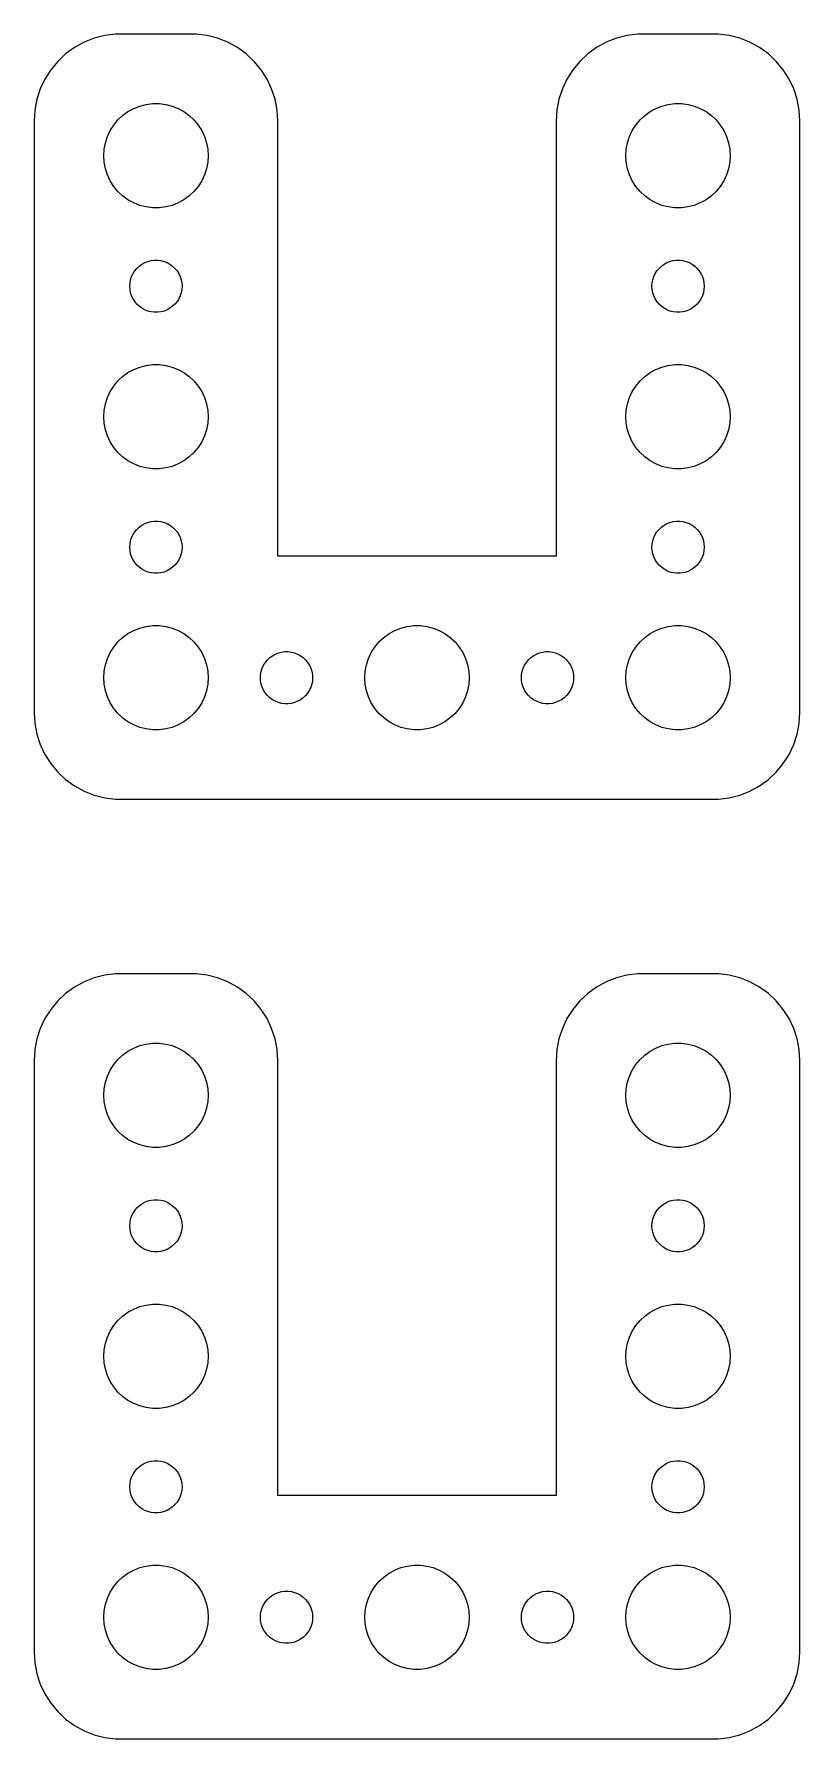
# Model space of a CAD drawing. Header units: metres. Extents: x -22 to 22, y 47 to 145.
import ezdxf

# ---------------------------------------------------------------- set-up
doc = ezdxf.new("R2010")
doc.units = ezdxf.units.M

msp = doc.modelspace()

# ---------------------------------------------------------------- linework, layer by layer
for p, q in [((-19.6791, 144.222), (-20.1871, 143.853)), ((-19.1289, 144.524), (-19.6791, 144.222)), ((-18.5451, 144.755), (-19.1289, 144.524)), ((-17.9369, 144.911), (-18.5451, 144.755)), ((-17.3139, 144.99), (-17.9369, 144.911)), ((-12.686, 144.99), (-17.3139, 144.99)), ((-12.0631, 144.911), (-12.686, 144.99)), ((-11.4549, 144.755), (-12.0631, 144.911)), ((-10.8711, 144.524), (-11.4549, 144.755)), ((-10.3209, 144.222), (-10.8711, 144.524)), ((-9.81287, 143.853), (-10.3209, 144.222)), ((10.3209, 144.222), (9.81287, 143.853)), ((10.8711, 144.524), (10.3209, 144.222)), ((11.4549, 144.755), (10.8711, 144.524)), ((12.0631, 144.911), (11.4549, 144.755)), ((12.686, 144.99), (12.0631, 144.911)), ((17.3139, 144.99), (12.686, 144.99)), ((17.9369, 144.911), (17.3139, 144.99)), ((18.5451, 144.755), (17.9369, 144.911)), ((19.1289, 144.524), (18.5451, 144.755)), ((19.6791, 144.222), (19.1289, 144.524)), ((20.1871, 143.853), (19.6791, 144.222)), ((-20.6448, 143.423), (-21.0451, 142.939)), ((-20.1871, 143.853), (-20.6448, 143.423)), ((-9.35515, 143.423), (-9.81287, 143.853)), ((-8.95491, 142.939), (-9.35515, 143.423)), ((9.35515, 143.423), (8.95491, 142.939)), ((9.81287, 143.853), (9.35515, 143.423)), ((20.6448, 143.423), (20.1871, 143.853)), ((21.0451, 142.939), (20.6448, 143.423)), ((-21.3815, 142.409), (-21.6489, 141.841)), ((-21.0451, 142.939), (-21.3815, 142.409)), ((-8.61845, 142.409), (-8.95491, 142.939)), ((-8.3511, 141.841), (-8.61845, 142.409)), ((8.61845, 142.409), (8.3511, 141.841)), ((8.95491, 142.939), (8.61845, 142.409)), ((21.3815, 142.409), (21.0451, 142.939)), ((21.6489, 141.841), (21.3815, 142.409)), ((-21.8429, 141.243), (-21.9606, 140.627)), ((-21.6489, 141.841), (-21.8429, 141.243)), ((-8.15707, 141.243), (-8.3511, 141.841)), ((-8.03941, 140.627), (-8.15707, 141.243)), ((8.15707, 141.243), (8.03941, 140.627)), ((8.3511, 141.841), (8.15707, 141.243)), ((21.8429, 141.243), (21.6489, 141.841)), ((21.9606, 140.627), (21.8429, 141.243)), ((-21.9606, 140.627), (-22, 140)), ((-17.1869, 140.054), (-16.9123, 140.312)), ((-16.9123, 140.312), (-16.6075, 140.533)), ((-16.6075, 140.533), (-16.2773, 140.714)), ((-16.2773, 140.714), (-15.927, 140.853)), ((-15.927, 140.853), (-15.5621, 140.947)), ((-15.5621, 140.947), (-15.1884, 140.994)), ((-15.1884, 140.994), (-14.8116, 140.994)), ((-14.8116, 140.994), (-14.4379, 140.947)), ((-14.4379, 140.947), (-14.0729, 140.853)), ((-14.0729, 140.853), (-13.7227, 140.714)), ((-13.7227, 140.714), (-13.3925, 140.533)), ((-13.3925, 140.533), (-13.0877, 140.312)), ((-13.0877, 140.312), (-12.8131, 140.054)), ((-8, 140), (-8.03941, 140.627)), ((8.03941, 140.627), (8, 140)), ((12.8131, 140.054), (13.0877, 140.312)), ((13.0877, 140.312), (13.3925, 140.533)), ((13.3925, 140.533), (13.7227, 140.714)), ((13.7227, 140.714), (14.0729, 140.853)), ((14.0729, 140.853), (14.4379, 140.947)), ((14.4379, 140.947), (14.8116, 140.994)), ((14.8116, 140.994), (15.1884, 140.994)), ((15.1884, 140.994), (15.5621, 140.947)), ((15.5621, 140.947), (15.927, 140.853)), ((15.927, 140.853), (16.2773, 140.714)), ((16.2773, 140.714), (16.6075, 140.533)), ((16.6075, 140.533), (16.9123, 140.312)), ((16.9123, 140.312), (17.1869, 140.054)), ((22, 140), (21.9606, 140.627)), ((-22, 140), (-22, 106)), ((-17.7893, 139.104), (-17.6289, 139.445)), ((-17.6289, 139.445), (-17.427, 139.763)), ((-17.427, 139.763), (-17.1869, 140.054)), ((-12.8131, 140.054), (-12.5729, 139.763)), ((-12.5729, 139.763), (-12.3711, 139.445)), ((-12.3711, 139.445), (-12.2107, 139.104)), ((-8, 114.99), (-8, 140)), ((8, 140), (8, 114.99)), ((12.2107, 139.104), (12.3711, 139.445)), ((12.3711, 139.445), (12.5729, 139.763)), ((12.5729, 139.763), (12.8131, 140.054)), ((17.1869, 140.054), (17.427, 139.763)), ((17.427, 139.763), (17.6289, 139.445)), ((17.6289, 139.445), (17.7893, 139.104)), ((22, 106), (22, 140)), ((-18, 138), (-17.9763, 138.376)), ((-17.9763, 138.376), (-17.9057, 138.746)), ((-17.9057, 138.746), (-17.7893, 139.104)), ((-12.2107, 139.104), (-12.0942, 138.746)), ((-12.0942, 138.746), (-12.0237, 138.376)), ((-12.0237, 138.376), (-12, 138)), ((12, 138), (12.0237, 138.376)), ((12.0237, 138.376), (12.0942, 138.746)), ((12.0942, 138.746), (12.2107, 139.104)), ((17.7893, 139.104), (17.9057, 138.746)), ((17.9057, 138.746), (17.9763, 138.376)), ((17.9763, 138.376), (18, 138)), ((-17.9763, 137.624), (-18, 138)), ((-17.9057, 137.254), (-17.9763, 137.624)), ((-17.7893, 136.896), (-17.9057, 137.254)), ((-12.0942, 137.254), (-12.2107, 136.896)), ((-12.0237, 137.624), (-12.0942, 137.254)), ((-12, 138), (-12.0237, 137.624)), ((12.0237, 137.624), (12, 138)), ((12.0942, 137.254), (12.0237, 137.624)), ((12.2107, 136.896), (12.0942, 137.254)), ((17.9057, 137.254), (17.7893, 136.896)), ((17.9763, 137.624), (17.9057, 137.254)), ((18, 138), (17.9763, 137.624)), ((-17.6289, 136.555), (-17.7893, 136.896)), ((-17.427, 136.237), (-17.6289, 136.555)), ((-17.1869, 135.946), (-17.427, 136.237)), ((-12.5729, 136.237), (-12.8131, 135.946)), ((-12.3711, 136.555), (-12.5729, 136.237)), ((-12.2107, 136.896), (-12.3711, 136.555)), ((12.3711, 136.555), (12.2107, 136.896)), ((12.5729, 136.237), (12.3711, 136.555)), ((12.8131, 135.946), (12.5729, 136.237)), ((17.427, 136.237), (17.1869, 135.946)), ((17.6289, 136.555), (17.427, 136.237)), ((17.7893, 136.896), (17.6289, 136.555)), ((-16.9123, 135.688), (-17.1869, 135.946)), ((-16.6075, 135.467), (-16.9123, 135.688)), ((-16.2773, 135.286), (-16.6075, 135.467)), ((-15.927, 135.147), (-16.2773, 135.286)), ((-13.7227, 135.286), (-14.0729, 135.147)), ((-13.3925, 135.467), (-13.7227, 135.286)), ((-13.0877, 135.688), (-13.3925, 135.467)), ((-12.8131, 135.946), (-13.0877, 135.688)), ((13.0877, 135.688), (12.8131, 135.946)), ((13.3925, 135.467), (13.0877, 135.688)), ((13.7227, 135.286), (13.3925, 135.467)), ((14.0729, 135.147), (13.7227, 135.286)), ((16.2773, 135.286), (15.927, 135.147)), ((16.6075, 135.467), (16.2773, 135.286)), ((16.9123, 135.688), (16.6075, 135.467)), ((17.1869, 135.946), (16.9123, 135.688)), ((-15.5621, 135.053), (-15.927, 135.147)), ((-15.1884, 135.006), (-15.5621, 135.053)), ((-14.8116, 135.006), (-15.1884, 135.006)), ((-14.4379, 135.053), (-14.8116, 135.006)), ((-14.0729, 135.147), (-14.4379, 135.053)), ((14.4379, 135.053), (14.0729, 135.147)), ((14.8116, 135.006), (14.4379, 135.053)), ((15.1884, 135.006), (14.8116, 135.006)), ((15.5621, 135.053), (15.1884, 135.006)), ((15.927, 135.147), (15.5621, 135.053)), ((-16.3145, 131.223), (-16.2135, 131.382)), ((-16.2135, 131.382), (-16.0934, 131.527)), ((-16.0934, 131.527), (-15.9561, 131.656)), ((-15.9561, 131.656), (-15.8037, 131.766)), ((-15.8037, 131.766), (-15.6387, 131.857)), ((-15.6387, 131.857), (-15.4635, 131.927)), ((-15.4635, 131.927), (-15.2811, 131.973)), ((-15.2811, 131.973), (-15.0942, 131.997)), ((-15.0942, 131.997), (-14.9058, 131.997)), ((-14.9058, 131.997), (-14.7189, 131.973)), ((-14.7189, 131.973), (-14.5365, 131.927)), ((-14.5365, 131.927), (-14.3613, 131.857)), ((-14.3613, 131.857), (-14.1963, 131.766)), ((-14.1963, 131.766), (-14.0439, 131.656)), ((-14.0439, 131.656), (-13.9065, 131.527)), ((-13.9065, 131.527), (-13.7865, 131.382)), ((-13.7865, 131.382), (-13.6855, 131.223)), ((13.6855, 131.223), (13.7865, 131.382)), ((13.7865, 131.382), (13.9065, 131.527)), ((13.9065, 131.527), (14.0439, 131.656)), ((14.0439, 131.656), (14.1963, 131.766)), ((14.1963, 131.766), (14.3613, 131.857)), ((14.3613, 131.857), (14.5365, 131.927)), ((14.5365, 131.927), (14.7189, 131.973)), ((14.7189, 131.973), (14.9058, 131.997)), ((14.9058, 131.997), (15.0942, 131.997)), ((15.0942, 131.997), (15.2811, 131.973)), ((15.2811, 131.973), (15.4635, 131.927)), ((15.4635, 131.927), (15.6387, 131.857)), ((15.6387, 131.857), (15.8037, 131.766)), ((15.8037, 131.766), (15.9561, 131.656)), ((15.9561, 131.656), (16.0934, 131.527)), ((16.0934, 131.527), (16.2135, 131.382)), ((16.2135, 131.382), (16.3145, 131.223)), ((-16.5, 130.5), (-16.4882, 130.688)), ((-16.4882, 130.312), (-16.5, 130.5)), ((-16.4882, 130.688), (-16.4529, 130.873)), ((-16.4529, 130.873), (-16.3947, 131.052)), ((-16.3947, 131.052), (-16.3145, 131.223)), ((-13.6855, 131.223), (-13.6053, 131.052)), ((-13.6053, 131.052), (-13.5471, 130.873)), ((-13.5471, 130.873), (-13.5118, 130.688)), ((-13.5118, 130.688), (-13.5, 130.5)), ((-13.5, 130.5), (-13.5118, 130.312)), ((13.5, 130.5), (13.5118, 130.688)), ((13.5118, 130.312), (13.5, 130.5)), ((13.5118, 130.688), (13.5471, 130.873)), ((13.5471, 130.873), (13.6053, 131.052)), ((13.6053, 131.052), (13.6855, 131.223)), ((16.3145, 131.223), (16.3947, 131.052)), ((16.3947, 131.052), (16.4529, 130.873)), ((16.4529, 130.873), (16.4882, 130.688)), ((16.4882, 130.688), (16.5, 130.5)), ((16.5, 130.5), (16.4882, 130.312)), ((-16.4529, 130.127), (-16.4882, 130.312)), ((-16.3947, 129.948), (-16.4529, 130.127)), ((-16.3145, 129.777), (-16.3947, 129.948)), ((-16.2135, 129.618), (-16.3145, 129.777)), ((-16.0934, 129.473), (-16.2135, 129.618)), ((-15.9561, 129.344), (-16.0934, 129.473)), ((-15.8037, 129.234), (-15.9561, 129.344)), ((-14.0439, 129.344), (-14.1963, 129.234)), ((-13.9065, 129.473), (-14.0439, 129.344)), ((-13.7865, 129.618), (-13.9065, 129.473)), ((-13.6855, 129.777), (-13.7865, 129.618)), ((-13.6053, 129.948), (-13.6855, 129.777)), ((-13.5471, 130.127), (-13.6053, 129.948)), ((-13.5118, 130.312), (-13.5471, 130.127)), ((13.5471, 130.127), (13.5118, 130.312)), ((13.6053, 129.948), (13.5471, 130.127)), ((13.6855, 129.777), (13.6053, 129.948)), ((13.7865, 129.618), (13.6855, 129.777)), ((13.9065, 129.473), (13.7865, 129.618)), ((14.0439, 129.344), (13.9065, 129.473)), ((14.1963, 129.234), (14.0439, 129.344)), ((15.9561, 129.344), (15.8037, 129.234)), ((16.0934, 129.473), (15.9561, 129.344)), ((16.2135, 129.618), (16.0934, 129.473)), ((16.3145, 129.777), (16.2135, 129.618)), ((16.3947, 129.948), (16.3145, 129.777)), ((16.4529, 130.127), (16.3947, 129.948)), ((16.4882, 130.312), (16.4529, 130.127)), ((-15.6387, 129.143), (-15.8037, 129.234)), ((-15.4635, 129.073), (-15.6387, 129.143)), ((-15.2811, 129.027), (-15.4635, 129.073)), ((-15.0942, 129.003), (-15.2811, 129.027)), ((-14.9058, 129.003), (-15.0942, 129.003)), ((-14.7189, 129.027), (-14.9058, 129.003)), ((-14.5365, 129.073), (-14.7189, 129.027)), ((-14.3613, 129.143), (-14.5365, 129.073)), ((-14.1963, 129.234), (-14.3613, 129.143)), ((14.3613, 129.143), (14.1963, 129.234)), ((14.5365, 129.073), (14.3613, 129.143)), ((14.7189, 129.027), (14.5365, 129.073)), ((14.9058, 129.003), (14.7189, 129.027)), ((15.0942, 129.003), (14.9058, 129.003)), ((15.2811, 129.027), (15.0942, 129.003)), ((15.4635, 129.073), (15.2811, 129.027)), ((15.6387, 129.143), (15.4635, 129.073)), ((15.8037, 129.234), (15.6387, 129.143)), ((-16.9123, 125.312), (-16.6075, 125.533)), ((-16.6075, 125.533), (-16.2773, 125.714)), ((-16.2773, 125.714), (-15.927, 125.853)), ((-15.927, 125.853), (-15.5621, 125.947)), ((-15.5621, 125.947), (-15.1884, 125.994)), ((-15.1884, 125.994), (-14.8116, 125.994)), ((-14.8116, 125.994), (-14.4379, 125.947)), ((-14.4379, 125.947), (-14.0729, 125.853)), ((-14.0729, 125.853), (-13.7227, 125.714)), ((-13.7227, 125.714), (-13.3925, 125.533)), ((-13.3925, 125.533), (-13.0877, 125.312)), ((13.0877, 125.312), (13.3925, 125.533)), ((13.3925, 125.533), (13.7227, 125.714)), ((13.7227, 125.714), (14.0729, 125.853)), ((14.0729, 125.853), (14.4379, 125.947)), ((14.4379, 125.947), (14.8116, 125.994)), ((14.8116, 125.994), (15.1884, 125.994)), ((15.1884, 125.994), (15.5621, 125.947)), ((15.5621, 125.947), (15.927, 125.853)), ((15.927, 125.853), (16.2773, 125.714)), ((16.2773, 125.714), (16.6075, 125.533)), ((16.6075, 125.533), (16.9123, 125.312)), ((-17.7893, 124.104), (-17.6289, 124.445)), ((-17.6289, 124.445), (-17.427, 124.763)), ((-17.427, 124.763), (-17.1869, 125.054)), ((-17.1869, 125.054), (-16.9123, 125.312)), ((-13.0877, 125.312), (-12.8131, 125.054)), ((-12.8131, 125.054), (-12.5729, 124.763)), ((-12.5729, 124.763), (-12.3711, 124.445)), ((-12.3711, 124.445), (-12.2107, 124.104)), ((12.2107, 124.104), (12.3711, 124.445)), ((12.3711, 124.445), (12.5729, 124.763)), ((12.5729, 124.763), (12.8131, 125.054)), ((12.8131, 125.054), (13.0877, 125.312)), ((16.9123, 125.312), (17.1869, 125.054)), ((17.1869, 125.054), (17.427, 124.763)), ((17.427, 124.763), (17.6289, 124.445)), ((17.6289, 124.445), (17.7893, 124.104)), ((-17.9763, 123.376), (-17.9057, 123.746)), ((-17.9057, 123.746), (-17.7893, 124.104)), ((-12.2107, 124.104), (-12.0942, 123.746)), ((-12.0942, 123.746), (-12.0237, 123.376)), ((12.0237, 123.376), (12.0942, 123.746)), ((12.0942, 123.746), (12.2107, 124.104)), ((17.7893, 124.104), (17.9057, 123.746)), ((17.9057, 123.746), (17.9763, 123.376)), ((-18, 123), (-17.9763, 123.376)), ((-17.9763, 122.624), (-18, 123)), ((-17.9057, 122.254), (-17.9763, 122.624)), ((-12.0237, 122.624), (-12.0942, 122.254)), ((-12.0237, 123.376), (-12, 123)), ((-12, 123), (-12.0237, 122.624)), ((12, 123), (12.0237, 123.376)), ((12.0237, 122.624), (12, 123)), ((12.0942, 122.254), (12.0237, 122.624)), ((17.9763, 122.624), (17.9057, 122.254)), ((17.9763, 123.376), (18, 123)), ((18, 123), (17.9763, 122.624)), ((-17.7893, 121.896), (-17.9057, 122.254)), ((-17.6289, 121.555), (-17.7893, 121.896)), ((-17.427, 121.237), (-17.6289, 121.555)), ((-12.3711, 121.555), (-12.5729, 121.237)), ((-12.2107, 121.896), (-12.3711, 121.555)), ((-12.0942, 122.254), (-12.2107, 121.896)), ((12.2107, 121.896), (12.0942, 122.254)), ((12.3711, 121.555), (12.2107, 121.896)), ((12.5729, 121.237), (12.3711, 121.555)), ((17.6289, 121.555), (17.427, 121.237)), ((17.7893, 121.896), (17.6289, 121.555)), ((17.9057, 122.254), (17.7893, 121.896)), ((-17.1869, 120.946), (-17.427, 121.237)), ((-16.9123, 120.688), (-17.1869, 120.946)), ((-16.6075, 120.467), (-16.9123, 120.688)), ((-13.0877, 120.688), (-13.3925, 120.467)), ((-12.8131, 120.946), (-13.0877, 120.688)), ((-12.5729, 121.237), (-12.8131, 120.946)), ((12.8131, 120.946), (12.5729, 121.237)), ((13.0877, 120.688), (12.8131, 120.946)), ((13.3925, 120.467), (13.0877, 120.688)), ((16.9123, 120.688), (16.6075, 120.467)), ((17.1869, 120.946), (16.9123, 120.688)), ((17.427, 121.237), (17.1869, 120.946)), ((-16.2773, 120.286), (-16.6075, 120.467)), ((-15.927, 120.147), (-16.2773, 120.286)), ((-15.5621, 120.053), (-15.927, 120.147)), ((-15.1884, 120.006), (-15.5621, 120.053)), ((-14.8116, 120.006), (-15.1884, 120.006)), ((-14.4379, 120.053), (-14.8116, 120.006)), ((-14.0729, 120.147), (-14.4379, 120.053)), ((-13.7227, 120.286), (-14.0729, 120.147)), ((-13.3925, 120.467), (-13.7227, 120.286)), ((13.7227, 120.286), (13.3925, 120.467)), ((14.0729, 120.147), (13.7227, 120.286)), ((14.4379, 120.053), (14.0729, 120.147)), ((14.8116, 120.006), (14.4379, 120.053)), ((15.1884, 120.006), (14.8116, 120.006)), ((15.5621, 120.053), (15.1884, 120.006)), ((15.927, 120.147), (15.5621, 120.053)), ((16.2773, 120.286), (15.927, 120.147)), ((16.6075, 120.467), (16.2773, 120.286)), ((-16.0934, 116.527), (-15.9561, 116.656)), ((-15.9561, 116.656), (-15.8037, 116.766)), ((-15.8037, 116.766), (-15.6387, 116.857)), ((-15.6387, 116.857), (-15.4635, 116.927)), ((-15.4635, 116.927), (-15.2811, 116.973)), ((-15.2811, 116.973), (-15.0942, 116.997)), ((-15.0942, 116.997), (-14.9058, 116.997)), ((-14.9058, 116.997), (-14.7189, 116.973)), ((-14.7189, 116.973), (-14.5365, 116.927)), ((-14.5365, 116.927), (-14.3613, 116.857)), ((-14.3613, 116.857), (-14.1963, 116.766)), ((-14.1963, 116.766), (-14.0439, 116.656)), ((-14.0439, 116.656), (-13.9065, 116.527)), ((13.9065, 116.527), (14.0439, 116.656)), ((14.0439, 116.656), (14.1963, 116.766)), ((14.1963, 116.766), (14.3613, 116.857)), ((14.3613, 116.857), (14.5365, 116.927)), ((14.5365, 116.927), (14.7189, 116.973)), ((14.7189, 116.973), (14.9058, 116.997)), ((14.9058, 116.997), (15.0942, 116.997)), ((15.0942, 116.997), (15.2811, 116.973)), ((15.2811, 116.973), (15.4635, 116.927)), ((15.4635, 116.927), (15.6387, 116.857)), ((15.6387, 116.857), (15.8037, 116.766)), ((15.8037, 116.766), (15.9561, 116.656)), ((15.9561, 116.656), (16.0934, 116.527)), ((-16.5, 115.5), (-16.4882, 115.688)), ((-16.4882, 115.688), (-16.4529, 115.873)), ((-16.4529, 115.873), (-16.3947, 116.052)), ((-16.3947, 116.052), (-16.3145, 116.223)), ((-16.3145, 116.223), (-16.2135, 116.382)), ((-16.2135, 116.382), (-16.0934, 116.527)), ((-13.9065, 116.527), (-13.7865, 116.382)), ((-13.7865, 116.382), (-13.6855, 116.223)), ((-13.6855, 116.223), (-13.6053, 116.052)), ((-13.6053, 116.052), (-13.5471, 115.873)), ((-13.5471, 115.873), (-13.5118, 115.688)), ((-13.5118, 115.688), (-13.5, 115.5)), ((13.5, 115.5), (13.5118, 115.688)), ((13.5118, 115.688), (13.5471, 115.873)), ((13.5471, 115.873), (13.6053, 116.052)), ((13.6053, 116.052), (13.6855, 116.223)), ((13.6855, 116.223), (13.7865, 116.382)), ((13.7865, 116.382), (13.9065, 116.527)), ((16.0934, 116.527), (16.2135, 116.382)), ((16.2135, 116.382), (16.3145, 116.223)), ((16.3145, 116.223), (16.3947, 116.052)), ((16.3947, 116.052), (16.4529, 115.873)), ((16.4529, 115.873), (16.4882, 115.688)), ((16.4882, 115.688), (16.5, 115.5)), ((-16.4882, 115.312), (-16.5, 115.5)), ((-16.4529, 115.127), (-16.4882, 115.312)), ((-16.3947, 114.948), (-16.4529, 115.127)), ((-16.3145, 114.777), (-16.3947, 114.948)), ((-16.2135, 114.618), (-16.3145, 114.777)), ((-13.6855, 114.777), (-13.7865, 114.618)), ((-13.6053, 114.948), (-13.6855, 114.777)), ((-13.5471, 115.127), (-13.6053, 114.948)), ((-13.5118, 115.312), (-13.5471, 115.127)), ((-13.5, 115.5), (-13.5118, 115.312)), ((8, 114.99), (-8, 114.99)), ((13.5118, 115.312), (13.5, 115.5)), ((13.5471, 115.127), (13.5118, 115.312)), ((13.6053, 114.948), (13.5471, 115.127)), ((13.6855, 114.777), (13.6053, 114.948)), ((13.7865, 114.618), (13.6855, 114.777)), ((16.3145, 114.777), (16.2135, 114.618)), ((16.3947, 114.948), (16.3145, 114.777)), ((16.4529, 115.127), (16.3947, 114.948)), ((16.4882, 115.312), (16.4529, 115.127)), ((16.5, 115.5), (16.4882, 115.312)), ((-16.0934, 114.473), (-16.2135, 114.618)), ((-15.9561, 114.344), (-16.0934, 114.473)), ((-15.8037, 114.234), (-15.9561, 114.344)), ((-15.6387, 114.143), (-15.8037, 114.234)), ((-15.4635, 114.073), (-15.6387, 114.143)), ((-15.2811, 114.027), (-15.4635, 114.073)), ((-15.0942, 114.003), (-15.2811, 114.027)), ((-14.9058, 114.003), (-15.0942, 114.003)), ((-14.7189, 114.027), (-14.9058, 114.003)), ((-14.5365, 114.073), (-14.7189, 114.027)), ((-14.3613, 114.143), (-14.5365, 114.073)), ((-14.1963, 114.234), (-14.3613, 114.143)), ((-14.0439, 114.344), (-14.1963, 114.234)), ((-13.9065, 114.473), (-14.0439, 114.344)), ((-13.7865, 114.618), (-13.9065, 114.473)), ((13.9065, 114.473), (13.7865, 114.618)), ((14.0439, 114.344), (13.9065, 114.473)), ((14.1963, 114.234), (14.0439, 114.344)), ((14.3613, 114.143), (14.1963, 114.234)), ((14.5365, 114.073), (14.3613, 114.143)), ((14.7189, 114.027), (14.5365, 114.073)), ((14.9058, 114.003), (14.7189, 114.027)), ((15.0942, 114.003), (14.9058, 114.003)), ((15.2811, 114.027), (15.0942, 114.003)), ((15.4635, 114.073), (15.2811, 114.027)), ((15.6387, 114.143), (15.4635, 114.073)), ((15.8037, 114.234), (15.6387, 114.143)), ((15.9561, 114.344), (15.8037, 114.234)), ((16.0934, 114.473), (15.9561, 114.344)), ((16.2135, 114.618), (16.0934, 114.473)), ((-16.2773, 110.714), (-15.927, 110.853)), ((-15.927, 110.853), (-15.5621, 110.947)), ((-15.5621, 110.947), (-15.1884, 110.994)), ((-15.1884, 110.994), (-14.8116, 110.994)), ((-14.8116, 110.994), (-14.4379, 110.947)), ((-14.4379, 110.947), (-14.0729, 110.853)), ((-14.0729, 110.853), (-13.7227, 110.714)), ((-1.27733, 110.714), (-0.92705, 110.853)), ((-0.92705, 110.853), (-0.56213, 110.947)), ((-0.56213, 110.947), (-0.18837, 110.994)), ((-0.18837, 110.994), (0.18837, 110.994)), ((0.18837, 110.994), (0.56213, 110.947)), ((0.56213, 110.947), (0.92705, 110.853)), ((0.92705, 110.853), (1.27733, 110.714)), ((13.7227, 110.714), (14.0729, 110.853)), ((14.0729, 110.853), (14.4379, 110.947)), ((14.4379, 110.947), (14.8116, 110.994)), ((14.8116, 110.994), (15.1884, 110.994)), ((15.1884, 110.994), (15.5621, 110.947)), ((15.5621, 110.947), (15.927, 110.853)), ((15.927, 110.853), (16.2773, 110.714)), ((-17.6289, 109.445), (-17.427, 109.763)), ((-17.427, 109.763), (-17.1869, 110.054)), ((-17.1869, 110.054), (-16.9123, 110.312)), ((-16.9123, 110.312), (-16.6075, 110.533)), ((-16.6075, 110.533), (-16.2773, 110.714)), ((-13.7227, 110.714), (-13.3925, 110.533)), ((-13.3925, 110.533), (-13.0877, 110.312)), ((-13.0877, 110.312), (-12.8131, 110.054)), ((-12.8131, 110.054), (-12.5729, 109.763)), ((-12.5729, 109.763), (-12.3711, 109.445)), ((-2.62891, 109.445), (-2.42705, 109.763)), ((-2.42705, 109.763), (-2.1869, 110.054)), ((-2.1869, 110.054), (-1.91226, 110.312)), ((-1.91226, 110.312), (-1.60747, 110.533)), ((-1.60747, 110.533), (-1.27733, 110.714)), ((1.27733, 110.714), (1.60747, 110.533)), ((1.60747, 110.533), (1.91226, 110.312)), ((1.91226, 110.312), (2.1869, 110.054)), ((2.1869, 110.054), (2.42705, 109.763)), ((2.42705, 109.763), (2.62891, 109.445)), ((12.3711, 109.445), (12.5729, 109.763)), ((12.5729, 109.763), (12.8131, 110.054)), ((12.8131, 110.054), (13.0877, 110.312)), ((13.0877, 110.312), (13.3925, 110.533)), ((13.3925, 110.533), (13.7227, 110.714)), ((16.2773, 110.714), (16.6075, 110.533)), ((16.6075, 110.533), (16.9123, 110.312)), ((16.9123, 110.312), (17.1869, 110.054)), ((17.1869, 110.054), (17.427, 109.763)), ((17.427, 109.763), (17.6289, 109.445)), ((-17.9057, 108.746), (-17.7893, 109.104)), ((-17.7893, 109.104), (-17.6289, 109.445)), ((-12.3711, 109.445), (-12.2107, 109.104)), ((-12.2107, 109.104), (-12.0942, 108.746)), ((-8.81445, 108.723), (-8.71352, 108.882)), ((-8.71352, 108.882), (-8.59344, 109.027)), ((-8.59344, 109.027), (-8.45613, 109.156)), ((-8.45613, 109.156), (-8.30373, 109.266)), ((-8.30373, 109.266), (-8.13866, 109.357)), ((-8.13866, 109.357), (-7.96352, 109.427)), ((-7.96352, 109.427), (-7.78107, 109.473)), ((-7.78107, 109.473), (-7.59418, 109.497)), ((-7.59418, 109.497), (-7.40581, 109.497)), ((-7.40581, 109.497), (-7.21892, 109.473)), ((-7.21892, 109.473), (-7.03647, 109.427)), ((-7.03647, 109.427), (-6.86133, 109.357)), ((-6.86133, 109.357), (-6.69626, 109.266)), ((-6.69626, 109.266), (-6.54385, 109.156)), ((-6.54385, 109.156), (-6.40654, 109.027)), ((-6.40654, 109.027), (-6.28647, 108.882)), ((-6.28647, 108.882), (-6.18553, 108.723)), ((-2.90575, 108.746), (-2.78932, 109.104)), ((-2.78932, 109.104), (-2.62891, 109.445)), ((2.62891, 109.445), (2.78932, 109.104)), ((2.78932, 109.104), (2.90575, 108.746)), ((6.18553, 108.723), (6.28647, 108.882)), ((6.28647, 108.882), (6.40654, 109.027)), ((6.40654, 109.027), (6.54385, 109.156)), ((6.54385, 109.156), (6.69626, 109.266)), ((6.69626, 109.266), (6.86133, 109.357)), ((6.86133, 109.357), (7.03647, 109.427)), ((7.03647, 109.427), (7.21892, 109.473)), ((7.21892, 109.473), (7.40581, 109.497)), ((7.40581, 109.497), (7.59418, 109.497)), ((7.59418, 109.497), (7.78107, 109.473)), ((7.78107, 109.473), (7.96352, 109.427)), ((7.96352, 109.427), (8.13866, 109.357)), ((8.13866, 109.357), (8.30373, 109.266)), ((8.30373, 109.266), (8.45613, 109.156)), ((8.45613, 109.156), (8.59344, 109.027)), ((8.59344, 109.027), (8.71352, 108.882)), ((8.71352, 108.882), (8.81445, 108.723)), ((12.0942, 108.746), (12.2107, 109.104)), ((12.2107, 109.104), (12.3711, 109.445)), ((17.6289, 109.445), (17.7893, 109.104)), ((17.7893, 109.104), (17.9057, 108.746)), ((-18, 108), (-17.9763, 108.376)), ((-17.9763, 107.624), (-18, 108)), ((-17.9763, 108.376), (-17.9057, 108.746)), ((-12.0942, 108.746), (-12.0237, 108.376)), ((-12.0237, 108.376), (-12, 108)), ((-12, 108), (-12.0237, 107.624)), ((-9, 108), (-8.98816, 108.188)), ((-8.98816, 107.812), (-9, 108)), ((-8.98816, 108.188), (-8.95287, 108.373)), ((-8.95287, 107.627), (-8.98816, 107.812)), ((-8.95287, 108.373), (-8.89465, 108.552)), ((-8.89465, 108.552), (-8.81445, 108.723)), ((-6.18553, 108.723), (-6.10533, 108.552)), ((-6.10533, 108.552), (-6.04712, 108.373)), ((-6.04712, 108.373), (-6.01183, 108.188)), ((-6.01183, 107.812), (-6.04712, 107.627)), ((-6.01183, 108.188), (-6, 108)), ((-6, 108), (-6.01183, 107.812)), ((-3, 108), (-2.97633, 108.376)), ((-2.97633, 107.624), (-3, 108)), ((-2.97633, 108.376), (-2.90575, 108.746)), ((2.90575, 108.746), (2.97633, 108.376)), ((2.97633, 108.376), (3, 108)), ((3, 108), (2.97633, 107.624)), ((6, 108), (6.01183, 108.188)), ((6.01183, 107.812), (6, 108)), ((6.01183, 108.188), (6.04712, 108.373)), ((6.04712, 107.627), (6.01183, 107.812)), ((6.04712, 108.373), (6.10533, 108.552)), ((6.10533, 108.552), (6.18553, 108.723)), ((8.81445, 108.723), (8.89465, 108.552)), ((8.89465, 108.552), (8.95287, 108.373)), ((8.95287, 108.373), (8.98816, 108.188)), ((8.98816, 107.812), (8.95287, 107.627)), ((8.98816, 108.188), (9, 108)), ((9, 108), (8.98816, 107.812)), ((12, 108), (12.0237, 108.376)), ((12.0237, 107.624), (12, 108)), ((12.0237, 108.376), (12.0942, 108.746)), ((17.9057, 108.746), (17.9763, 108.376)), ((17.9763, 108.376), (18, 108)), ((18, 108), (17.9763, 107.624)), ((-17.9057, 107.254), (-17.9763, 107.624)), ((-17.7893, 106.896), (-17.9057, 107.254)), ((-17.6289, 106.555), (-17.7893, 106.896)), ((-12.2107, 106.896), (-12.3711, 106.555)), ((-12.0942, 107.254), (-12.2107, 106.896)), ((-12.0237, 107.624), (-12.0942, 107.254)), ((-8.89465, 107.448), (-8.95287, 107.627)), ((-8.81445, 107.277), (-8.89465, 107.448)), ((-8.71352, 107.118), (-8.81445, 107.277)), ((-8.59344, 106.973), (-8.71352, 107.118)), ((-8.45613, 106.844), (-8.59344, 106.973)), ((-8.30373, 106.734), (-8.45613, 106.844)), ((-6.54385, 106.844), (-6.69626, 106.734)), ((-6.40654, 106.973), (-6.54385, 106.844)), ((-6.28647, 107.118), (-6.40654, 106.973)), ((-6.18553, 107.277), (-6.28647, 107.118)), ((-6.10533, 107.448), (-6.18553, 107.277)), ((-6.04712, 107.627), (-6.10533, 107.448)), ((-2.90575, 107.254), (-2.97633, 107.624)), ((-2.78932, 106.896), (-2.90575, 107.254)), ((-2.62891, 106.555), (-2.78932, 106.896)), ((2.78932, 106.896), (2.62891, 106.555)), ((2.90575, 107.254), (2.78932, 106.896)), ((2.97633, 107.624), (2.90575, 107.254)), ((6.10533, 107.448), (6.04712, 107.627)), ((6.18553, 107.277), (6.10533, 107.448)), ((6.28647, 107.118), (6.18553, 107.277)), ((6.40654, 106.973), (6.28647, 107.118)), ((6.54385, 106.844), (6.40654, 106.973)), ((6.69626, 106.734), (6.54385, 106.844)), ((8.45613, 106.844), (8.30373, 106.734)), ((8.59344, 106.973), (8.45613, 106.844)), ((8.71352, 107.118), (8.59344, 106.973)), ((8.81445, 107.277), (8.71352, 107.118)), ((8.89465, 107.448), (8.81445, 107.277)), ((8.95287, 107.627), (8.89465, 107.448)), ((12.0942, 107.254), (12.0237, 107.624)), ((12.2107, 106.896), (12.0942, 107.254)), ((12.3711, 106.555), (12.2107, 106.896)), ((17.7893, 106.896), (17.6289, 106.555)), ((17.9057, 107.254), (17.7893, 106.896)), ((17.9763, 107.624), (17.9057, 107.254)), ((-22, 106), (-21.9606, 105.373)), ((-17.427, 106.237), (-17.6289, 106.555)), ((-17.1869, 105.946), (-17.427, 106.237)), ((-16.9123, 105.688), (-17.1869, 105.946)), ((-12.8131, 105.946), (-13.0877, 105.688)), ((-12.5729, 106.237), (-12.8131, 105.946)), ((-12.3711, 106.555), (-12.5729, 106.237)), ((-8.13866, 106.643), (-8.30373, 106.734)), ((-7.96352, 106.573), (-8.13866, 106.643)), ((-7.78107, 106.527), (-7.96352, 106.573)), ((-7.59418, 106.503), (-7.78107, 106.527)), ((-7.40581, 106.503), (-7.59418, 106.503)), ((-7.21892, 106.527), (-7.40581, 106.503)), ((-7.03647, 106.573), (-7.21892, 106.527)), ((-6.86133, 106.643), (-7.03647, 106.573)), ((-6.69626, 106.734), (-6.86133, 106.643)), ((-2.42705, 106.237), (-2.62891, 106.555)), ((-2.1869, 105.946), (-2.42705, 106.237)), ((-1.91226, 105.688), (-2.1869, 105.946)), ((2.1869, 105.946), (1.91226, 105.688)), ((2.42705, 106.237), (2.1869, 105.946)), ((2.62891, 106.555), (2.42705, 106.237)), ((6.86133, 106.643), (6.69626, 106.734)), ((7.03647, 106.573), (6.86133, 106.643)), ((7.21892, 106.527), (7.03647, 106.573)), ((7.40581, 106.503), (7.21892, 106.527)), ((7.59418, 106.503), (7.40581, 106.503)), ((7.78107, 106.527), (7.59418, 106.503)), ((7.96352, 106.573), (7.78107, 106.527)), ((8.13866, 106.643), (7.96352, 106.573)), ((8.30373, 106.734), (8.13866, 106.643)), ((12.5729, 106.237), (12.3711, 106.555)), ((12.8131, 105.946), (12.5729, 106.237)), ((13.0877, 105.688), (12.8131, 105.946)), ((17.1869, 105.946), (16.9123, 105.688)), ((17.427, 106.237), (17.1869, 105.946)), ((17.6289, 106.555), (17.427, 106.237)), ((21.9606, 105.373), (22, 106)), ((-21.9606, 105.373), (-21.8429, 104.757)), ((-16.6075, 105.467), (-16.9123, 105.688)), ((-16.2773, 105.286), (-16.6075, 105.467)), ((-15.927, 105.147), (-16.2773, 105.286)), ((-15.5621, 105.053), (-15.927, 105.147)), ((-15.1884, 105.006), (-15.5621, 105.053)), ((-14.8116, 105.006), (-15.1884, 105.006)), ((-14.4379, 105.053), (-14.8116, 105.006)), ((-14.0729, 105.147), (-14.4379, 105.053)), ((-13.7227, 105.286), (-14.0729, 105.147)), ((-13.3925, 105.467), (-13.7227, 105.286)), ((-13.0877, 105.688), (-13.3925, 105.467)), ((-1.60747, 105.467), (-1.91226, 105.688)), ((-1.27733, 105.286), (-1.60747, 105.467)), ((-0.92705, 105.147), (-1.27733, 105.286)), ((-0.56213, 105.053), (-0.92705, 105.147)), ((-0.18837, 105.006), (-0.56213, 105.053)), ((0.18837, 105.006), (-0.18837, 105.006)), ((0.56213, 105.053), (0.18837, 105.006)), ((0.92705, 105.147), (0.56213, 105.053)), ((1.27733, 105.286), (0.92705, 105.147)), ((1.60747, 105.467), (1.27733, 105.286)), ((1.91226, 105.688), (1.60747, 105.467)), ((13.3925, 105.467), (13.0877, 105.688)), ((13.7227, 105.286), (13.3925, 105.467)), ((14.0729, 105.147), (13.7227, 105.286)), ((14.4379, 105.053), (14.0729, 105.147)), ((14.8116, 105.006), (14.4379, 105.053)), ((15.1884, 105.006), (14.8116, 105.006)), ((15.5621, 105.053), (15.1884, 105.006)), ((15.927, 105.147), (15.5621, 105.053)), ((16.2773, 105.286), (15.927, 105.147)), ((16.6075, 105.467), (16.2773, 105.286)), ((16.9123, 105.688), (16.6075, 105.467)), ((21.8429, 104.757), (21.9606, 105.373)), ((-21.8429, 104.757), (-21.6489, 104.159)), ((-21.6489, 104.159), (-21.3815, 103.591)), ((21.3815, 103.591), (21.6489, 104.159)), ((21.6489, 104.159), (21.8429, 104.757)), ((-21.3815, 103.591), (-21.0451, 103.061)), ((-21.0451, 103.061), (-20.6448, 102.577)), ((20.6448, 102.577), (21.0451, 103.061)), ((21.0451, 103.061), (21.3815, 103.591)), ((-20.6448, 102.577), (-20.1871, 102.147)), ((-20.1871, 102.147), (-19.6791, 101.778)), ((19.6791, 101.778), (20.1871, 102.147)), ((20.1871, 102.147), (20.6448, 102.577)), ((-19.6791, 101.778), (-19.1289, 101.476)), ((-19.1289, 101.476), (-18.5451, 101.245)), ((-18.5451, 101.245), (-17.9369, 101.089)), ((-17.9369, 101.089), (-17.3139, 101.01)), ((-17.3139, 101.01), (17.3139, 101.01)), ((17.3139, 101.01), (17.9369, 101.089)), ((17.9369, 101.089), (18.5451, 101.245)), ((18.5451, 101.245), (19.1289, 101.476)), ((19.1289, 101.476), (19.6791, 101.778)), ((-19.6791, 90.2216), (-20.1871, 89.8526)), ((-19.1289, 90.5241), (-19.6791, 90.2216)), ((-18.5451, 90.7553), (-19.1289, 90.5241)), ((-17.9369, 90.9114), (-18.5451, 90.7553)), ((-17.3139, 90.9901), (-17.9369, 90.9114)), ((-12.686, 90.9901), (-17.3139, 90.9901)), ((-12.0631, 90.9114), (-12.686, 90.9901)), ((-11.4549, 90.7553), (-12.0631, 90.9114)), ((-10.8711, 90.5241), (-11.4549, 90.7553)), ((-10.3209, 90.2216), (-10.8711, 90.5241)), ((-9.81287, 89.8526), (-10.3209, 90.2216)), ((10.3209, 90.2216), (9.81287, 89.8526)), ((10.8711, 90.5241), (10.3209, 90.2216)), ((11.4549, 90.7553), (10.8711, 90.5241)), ((12.0631, 90.9114), (11.4549, 90.7553)), ((12.686, 90.9901), (12.0631, 90.9114)), ((17.3139, 90.9901), (12.686, 90.9901)), ((17.9369, 90.9114), (17.3139, 90.9901)), ((18.5451, 90.7553), (17.9369, 90.9114)), ((19.1289, 90.5241), (18.5451, 90.7553)), ((19.6791, 90.2216), (19.1289, 90.5241)), ((20.1871, 89.8526), (19.6791, 90.2216)), ((-20.6448, 89.4227), (-21.0451, 88.9389)), ((-20.1871, 89.8526), (-20.6448, 89.4227)), ((-9.35515, 89.4227), (-9.81287, 89.8526)), ((-8.95491, 88.9389), (-9.35515, 89.4227)), ((9.35515, 89.4227), (8.95491, 88.9389)), ((9.81287, 89.8526), (9.35515, 89.4227)), ((20.6448, 89.4227), (20.1871, 89.8526)), ((21.0451, 88.9389), (20.6448, 89.4227)), ((-21.3815, 88.4088), (-21.6489, 87.8406)), ((-21.0451, 88.9389), (-21.3815, 88.4088)), ((-8.61845, 88.4088), (-8.95491, 88.9389)), ((-8.3511, 87.8406), (-8.61845, 88.4088)), ((8.61845, 88.4088), (8.3511, 87.8406)), ((8.95491, 88.9389), (8.61845, 88.4088)), ((21.3815, 88.4088), (21.0451, 88.9389)), ((21.6489, 87.8406), (21.3815, 88.4088)), ((-21.8429, 87.2434), (-21.9606, 86.6267)), ((-21.6489, 87.8406), (-21.8429, 87.2434)), ((-8.15707, 87.2434), (-8.3511, 87.8406)), ((-8.03941, 86.6267), (-8.15707, 87.2434)), ((8.15707, 87.2434), (8.03941, 86.6267)), ((8.3511, 87.8406), (8.15707, 87.2434)), ((21.8429, 87.2434), (21.6489, 87.8406)), ((21.9606, 86.6267), (21.8429, 87.2434)), ((-21.9606, 86.6267), (-22, 86)), ((-17.1869, 86.0536), (-16.9123, 86.3115)), ((-16.9123, 86.3115), (-16.6075, 86.533)), ((-16.6075, 86.533), (-16.2773, 86.7145)), ((-16.2773, 86.7145), (-15.927, 86.8532)), ((-15.927, 86.8532), (-15.5621, 86.9469)), ((-15.5621, 86.9469), (-15.1884, 86.9941)), ((-15.1884, 86.9941), (-14.8116, 86.9941)), ((-14.8116, 86.9941), (-14.4379, 86.9469)), ((-14.4379, 86.9469), (-14.0729, 86.8532)), ((-14.0729, 86.8532), (-13.7227, 86.7145)), ((-13.7227, 86.7145), (-13.3925, 86.533)), ((-13.3925, 86.533), (-13.0877, 86.3115)), ((-13.0877, 86.3115), (-12.8131, 86.0536)), ((-8, 86), (-8.03941, 86.6267)), ((8.03941, 86.6267), (8, 86)), ((12.8131, 86.0536), (13.0877, 86.3115)), ((13.0877, 86.3115), (13.3925, 86.533)), ((13.3925, 86.533), (13.7227, 86.7145)), ((13.7227, 86.7145), (14.0729, 86.8532)), ((14.0729, 86.8532), (14.4379, 86.9469)), ((14.4379, 86.9469), (14.8116, 86.9941)), ((14.8116, 86.9941), (15.1884, 86.9941)), ((15.1884, 86.9941), (15.5621, 86.9469)), ((15.5621, 86.9469), (15.927, 86.8532)), ((15.927, 86.8532), (16.2773, 86.7145)), ((16.2773, 86.7145), (16.6075, 86.533)), ((16.6075, 86.533), (16.9123, 86.3115)), ((16.9123, 86.3115), (17.1869, 86.0536)), ((22, 86), (21.9606, 86.6267)), ((-22, 86), (-22, 52)), ((-17.7893, 85.1044), (-17.6289, 85.4453)), ((-17.6289, 85.4453), (-17.427, 85.7634)), ((-17.427, 85.7634), (-17.1869, 86.0536)), ((-12.8131, 86.0536), (-12.5729, 85.7634)), ((-12.5729, 85.7634), (-12.3711, 85.4453)), ((-12.3711, 85.4453), (-12.2107, 85.1044)), ((-8, 60.9901), (-8, 86)), ((8, 86), (8, 60.9901)), ((12.2107, 85.1044), (12.3711, 85.4453)), ((12.3711, 85.4453), (12.5729, 85.7634)), ((12.5729, 85.7634), (12.8131, 86.0536)), ((17.1869, 86.0536), (17.427, 85.7634)), ((17.427, 85.7634), (17.6289, 85.4453)), ((17.6289, 85.4453), (17.7893, 85.1044)), ((22, 52), (22, 86)), ((-18, 84), (-17.9763, 84.376)), ((-17.9763, 84.376), (-17.9057, 84.7461)), ((-17.9057, 84.7461), (-17.7893, 85.1044)), ((-12.2107, 85.1044), (-12.0942, 84.7461)), ((-12.0942, 84.7461), (-12.0237, 84.376)), ((-12.0237, 84.376), (-12, 84)), ((12, 84), (12.0237, 84.376)), ((12.0237, 84.376), (12.0942, 84.7461)), ((12.0942, 84.7461), (12.2107, 85.1044)), ((17.7893, 85.1044), (17.9057, 84.7461)), ((17.9057, 84.7461), (17.9763, 84.376)), ((17.9763, 84.376), (18, 84)), ((-17.9763, 83.624), (-18, 84)), ((-17.9057, 83.2539), (-17.9763, 83.624)), ((-12.0237, 83.624), (-12.0942, 83.2539)), ((-12, 84), (-12.0237, 83.624)), ((12.0237, 83.624), (12, 84)), ((12.0942, 83.2539), (12.0237, 83.624)), ((17.9763, 83.624), (17.9057, 83.2539)), ((18, 84), (17.9763, 83.624)), ((-17.7893, 82.8956), (-17.9057, 83.2539)), ((-17.6289, 82.5547), (-17.7893, 82.8956)), ((-17.427, 82.2366), (-17.6289, 82.5547)), ((-12.3711, 82.5547), (-12.5729, 82.2366)), ((-12.2107, 82.8956), (-12.3711, 82.5547)), ((-12.0942, 83.2539), (-12.2107, 82.8956)), ((12.2107, 82.8956), (12.0942, 83.2539)), ((12.3711, 82.5547), (12.2107, 82.8956)), ((12.5729, 82.2366), (12.3711, 82.5547)), ((17.6289, 82.5547), (17.427, 82.2366)), ((17.7893, 82.8956), (17.6289, 82.5547)), ((17.9057, 83.2539), (17.7893, 82.8956)), ((-17.1869, 81.9464), (-17.427, 82.2366)), ((-16.9123, 81.6884), (-17.1869, 81.9464)), ((-16.6075, 81.467), (-16.9123, 81.6884)), ((-16.2773, 81.2855), (-16.6075, 81.467)), ((-13.3925, 81.467), (-13.7227, 81.2855)), ((-13.0877, 81.6884), (-13.3925, 81.467)), ((-12.8131, 81.9464), (-13.0877, 81.6884)), ((-12.5729, 82.2366), (-12.8131, 81.9464)), ((12.8131, 81.9464), (12.5729, 82.2366)), ((13.0877, 81.6884), (12.8131, 81.9464)), ((13.3925, 81.467), (13.0877, 81.6884)), ((13.7227, 81.2855), (13.3925, 81.467)), ((16.6075, 81.467), (16.2773, 81.2855)), ((16.9123, 81.6884), (16.6075, 81.467)), ((17.1869, 81.9464), (16.9123, 81.6884)), ((17.427, 82.2366), (17.1869, 81.9464)), ((-15.927, 81.1468), (-16.2773, 81.2855)), ((-15.5621, 81.0531), (-15.927, 81.1468)), ((-15.1884, 81.0059), (-15.5621, 81.0531)), ((-14.8116, 81.0059), (-15.1884, 81.0059)), ((-14.4379, 81.0531), (-14.8116, 81.0059)), ((-14.0729, 81.1468), (-14.4379, 81.0531)), ((-13.7227, 81.2855), (-14.0729, 81.1468)), ((14.0729, 81.1468), (13.7227, 81.2855)), ((14.4379, 81.0531), (14.0729, 81.1468)), ((14.8116, 81.0059), (14.4379, 81.0531)), ((15.1884, 81.0059), (14.8116, 81.0059)), ((15.5621, 81.0531), (15.1884, 81.0059)), ((15.927, 81.1468), (15.5621, 81.0531)), ((16.2773, 81.2855), (15.927, 81.1468)), ((-16.2135, 77.3817), (-16.0934, 77.5268)), ((-16.0934, 77.5268), (-15.9561, 77.6558)), ((-15.9561, 77.6558), (-15.8037, 77.7665)), ((-15.8037, 77.7665), (-15.6387, 77.8572)), ((-15.6387, 77.8572), (-15.4635, 77.9266)), ((-15.4635, 77.9266), (-15.2811, 77.9734)), ((-15.2811, 77.9734), (-15.0942, 77.997)), ((-15.0942, 77.997), (-14.9058, 77.997)), ((-14.9058, 77.997), (-14.7189, 77.9734)), ((-14.7189, 77.9734), (-14.5365, 77.9266)), ((-14.5365, 77.9266), (-14.3613, 77.8572)), ((-14.3613, 77.8572), (-14.1963, 77.7665)), ((-14.1963, 77.7665), (-14.0439, 77.6558)), ((-14.0439, 77.6558), (-13.9065, 77.5268)), ((-13.9065, 77.5268), (-13.7865, 77.3817)), ((13.7865, 77.3817), (13.9065, 77.5268)), ((13.9065, 77.5268), (14.0439, 77.6558)), ((14.0439, 77.6558), (14.1963, 77.7665)), ((14.1963, 77.7665), (14.3613, 77.8572)), ((14.3613, 77.8572), (14.5365, 77.9266)), ((14.5365, 77.9266), (14.7189, 77.9734)), ((14.7189, 77.9734), (14.9058, 77.997)), ((14.9058, 77.997), (15.0942, 77.997)), ((15.0942, 77.997), (15.2811, 77.9734)), ((15.2811, 77.9734), (15.4635, 77.9266)), ((15.4635, 77.9266), (15.6387, 77.8572)), ((15.6387, 77.8572), (15.8037, 77.7665)), ((15.8037, 77.7665), (15.9561, 77.6558)), ((15.9561, 77.6558), (16.0934, 77.5268)), ((16.0934, 77.5268), (16.2135, 77.3817)), ((-16.5, 76.5), (-16.4882, 76.688)), ((-16.4882, 76.312), (-16.5, 76.5)), ((-16.4882, 76.688), (-16.4529, 76.873)), ((-16.4529, 76.873), (-16.3947, 77.0522)), ((-16.3947, 77.0522), (-16.3145, 77.2226)), ((-16.3145, 77.2226), (-16.2135, 77.3817)), ((-13.7865, 77.3817), (-13.6855, 77.2226)), ((-13.6855, 77.2226), (-13.6053, 77.0522)), ((-13.6053, 77.0522), (-13.5471, 76.873)), ((-13.5471, 76.873), (-13.5118, 76.688)), ((-13.5118, 76.688), (-13.5, 76.5)), ((-13.5, 76.5), (-13.5118, 76.312)), ((13.5, 76.5), (13.5118, 76.688)), ((13.5118, 76.312), (13.5, 76.5)), ((13.5118, 76.688), (13.5471, 76.873)), ((13.5471, 76.873), (13.6053, 77.0522)), ((13.6053, 77.0522), (13.6855, 77.2226)), ((13.6855, 77.2226), (13.7865, 77.3817)), ((16.2135, 77.3817), (16.3145, 77.2226)), ((16.3145, 77.2226), (16.3947, 77.0522)), ((16.3947, 77.0522), (16.4529, 76.873)), ((16.4529, 76.873), (16.4882, 76.688)), ((16.4882, 76.688), (16.5, 76.5)), ((16.5, 76.5), (16.4882, 76.312)), ((-16.4529, 76.127), (-16.4882, 76.312)), ((-16.3947, 75.9478), (-16.4529, 76.127)), ((-16.3145, 75.7774), (-16.3947, 75.9478)), ((-16.2135, 75.6183), (-16.3145, 75.7774)), ((-16.0934, 75.4732), (-16.2135, 75.6183)), ((-15.9561, 75.3442), (-16.0934, 75.4732)), ((-13.9065, 75.4732), (-14.0439, 75.3442)), ((-13.7865, 75.6183), (-13.9065, 75.4732)), ((-13.6855, 75.7774), (-13.7865, 75.6183)), ((-13.6053, 75.9478), (-13.6855, 75.7774)), ((-13.5471, 76.127), (-13.6053, 75.9478)), ((-13.5118, 76.312), (-13.5471, 76.127)), ((13.5471, 76.127), (13.5118, 76.312)), ((13.6053, 75.9478), (13.5471, 76.127)), ((13.6855, 75.7774), (13.6053, 75.9478)), ((13.7865, 75.6183), (13.6855, 75.7774)), ((13.9065, 75.4732), (13.7865, 75.6183)), ((14.0439, 75.3442), (13.9065, 75.4732)), ((16.0934, 75.4732), (15.9561, 75.3442)), ((16.2135, 75.6183), (16.0934, 75.4732)), ((16.3145, 75.7774), (16.2135, 75.6183)), ((16.3947, 75.9478), (16.3145, 75.7774)), ((16.4529, 76.127), (16.3947, 75.9478)), ((16.4882, 76.312), (16.4529, 76.127)), ((-15.8037, 75.2335), (-15.9561, 75.3442)), ((-15.6387, 75.1427), (-15.8037, 75.2335)), ((-15.4635, 75.0734), (-15.6387, 75.1427)), ((-15.2811, 75.0266), (-15.4635, 75.0734)), ((-15.0942, 75.003), (-15.2811, 75.0266)), ((-14.9058, 75.003), (-15.0942, 75.003)), ((-14.7189, 75.0266), (-14.9058, 75.003)), ((-14.5365, 75.0734), (-14.7189, 75.0266)), ((-14.3613, 75.1427), (-14.5365, 75.0734)), ((-14.1963, 75.2335), (-14.3613, 75.1427)), ((-14.0439, 75.3442), (-14.1963, 75.2335)), ((14.1963, 75.2335), (14.0439, 75.3442)), ((14.3613, 75.1427), (14.1963, 75.2335)), ((14.5365, 75.0734), (14.3613, 75.1427)), ((14.7189, 75.0266), (14.5365, 75.0734)), ((14.9058, 75.003), (14.7189, 75.0266)), ((15.0942, 75.003), (14.9058, 75.003)), ((15.2811, 75.0266), (15.0942, 75.003)), ((15.4635, 75.0734), (15.2811, 75.0266)), ((15.6387, 75.1427), (15.4635, 75.0734)), ((15.8037, 75.2335), (15.6387, 75.1427)), ((15.9561, 75.3442), (15.8037, 75.2335)), ((-16.9123, 71.3115), (-16.6075, 71.533)), ((-16.6075, 71.533), (-16.2773, 71.7145)), ((-16.2773, 71.7145), (-15.927, 71.8532)), ((-15.927, 71.8532), (-15.5621, 71.9469)), ((-15.5621, 71.9469), (-15.1884, 71.9941)), ((-15.1884, 71.9941), (-14.8116, 71.9941)), ((-14.8116, 71.9941), (-14.4379, 71.9469)), ((-14.4379, 71.9469), (-14.0729, 71.8532)), ((-14.0729, 71.8532), (-13.7227, 71.7145)), ((-13.7227, 71.7145), (-13.3925, 71.533)), ((-13.3925, 71.533), (-13.0877, 71.3115)), ((13.0877, 71.3115), (13.3925, 71.533)), ((13.3925, 71.533), (13.7227, 71.7145)), ((13.7227, 71.7145), (14.0729, 71.8532)), ((14.0729, 71.8532), (14.4379, 71.9469)), ((14.4379, 71.9469), (14.8116, 71.9941)), ((14.8116, 71.9941), (15.1884, 71.9941)), ((15.1884, 71.9941), (15.5621, 71.9469)), ((15.5621, 71.9469), (15.927, 71.8532)), ((15.927, 71.8532), (16.2773, 71.7145)), ((16.2773, 71.7145), (16.6075, 71.533)), ((16.6075, 71.533), (16.9123, 71.3115)), ((-17.6289, 70.4453), (-17.427, 70.7634)), ((-17.427, 70.7634), (-17.1869, 71.0536)), ((-17.1869, 71.0536), (-16.9123, 71.3115)), ((-13.0877, 71.3115), (-12.8131, 71.0536)), ((-12.8131, 71.0536), (-12.5729, 70.7634)), ((-12.5729, 70.7634), (-12.3711, 70.4453)), ((12.3711, 70.4453), (12.5729, 70.7634)), ((12.5729, 70.7634), (12.8131, 71.0536)), ((12.8131, 71.0536), (13.0877, 71.3115)), ((16.9123, 71.3115), (17.1869, 71.0536)), ((17.1869, 71.0536), (17.427, 70.7634)), ((17.427, 70.7634), (17.6289, 70.4453)), ((-17.9763, 69.376), (-17.9057, 69.7461)), ((-17.9057, 69.7461), (-17.7893, 70.1044)), ((-17.7893, 70.1044), (-17.6289, 70.4453)), ((-12.3711, 70.4453), (-12.2107, 70.1044)), ((-12.2107, 70.1044), (-12.0942, 69.7461)), ((-12.0942, 69.7461), (-12.0237, 69.376)), ((12.0237, 69.376), (12.0942, 69.7461)), ((12.0942, 69.7461), (12.2107, 70.1044)), ((12.2107, 70.1044), (12.3711, 70.4453)), ((17.6289, 70.4453), (17.7893, 70.1044)), ((17.7893, 70.1044), (17.9057, 69.7461)), ((17.9057, 69.7461), (17.9763, 69.376)), ((-18, 69), (-17.9763, 69.376)), ((-17.9763, 68.624), (-18, 69)), ((-17.9057, 68.2539), (-17.9763, 68.624)), ((-12.0237, 68.624), (-12.0942, 68.2539)), ((-12.0237, 69.376), (-12, 69)), ((-12, 69), (-12.0237, 68.624)), ((12, 69), (12.0237, 69.376)), ((12.0237, 68.624), (12, 69)), ((12.0942, 68.2539), (12.0237, 68.624)), ((17.9763, 68.624), (17.9057, 68.2539)), ((17.9763, 69.376), (18, 69)), ((18, 69), (17.9763, 68.624)), ((-17.7893, 67.8956), (-17.9057, 68.2539)), ((-17.6289, 67.5547), (-17.7893, 67.8956)), ((-12.2107, 67.8956), (-12.3711, 67.5547)), ((-12.0942, 68.2539), (-12.2107, 67.8956)), ((12.2107, 67.8956), (12.0942, 68.2539)), ((12.3711, 67.5547), (12.2107, 67.8956)), ((17.7893, 67.8956), (17.6289, 67.5547)), ((17.9057, 68.2539), (17.7893, 67.8956)), ((-17.427, 67.2366), (-17.6289, 67.5547)), ((-17.1869, 66.9464), (-17.427, 67.2366)), ((-16.9123, 66.6884), (-17.1869, 66.9464)), ((-16.6075, 66.467), (-16.9123, 66.6884)), ((-13.0877, 66.6884), (-13.3925, 66.467)), ((-12.8131, 66.9464), (-13.0877, 66.6884)), ((-12.5729, 67.2366), (-12.8131, 66.9464)), ((-12.3711, 67.5547), (-12.5729, 67.2366)), ((12.5729, 67.2366), (12.3711, 67.5547)), ((12.8131, 66.9464), (12.5729, 67.2366)), ((13.0877, 66.6884), (12.8131, 66.9464)), ((13.3925, 66.467), (13.0877, 66.6884)), ((16.9123, 66.6884), (16.6075, 66.467)), ((17.1869, 66.9464), (16.9123, 66.6884)), ((17.427, 67.2366), (17.1869, 66.9464)), ((17.6289, 67.5547), (17.427, 67.2366)), ((-16.2773, 66.2855), (-16.6075, 66.467)), ((-15.927, 66.1468), (-16.2773, 66.2855)), ((-15.5621, 66.0531), (-15.927, 66.1468)), ((-15.1884, 66.0059), (-15.5621, 66.0531)), ((-14.8116, 66.0059), (-15.1884, 66.0059)), ((-14.4379, 66.0531), (-14.8116, 66.0059)), ((-14.0729, 66.1468), (-14.4379, 66.0531)), ((-13.7227, 66.2855), (-14.0729, 66.1468)), ((-13.3925, 66.467), (-13.7227, 66.2855)), ((13.7227, 66.2855), (13.3925, 66.467)), ((14.0729, 66.1468), (13.7227, 66.2855)), ((14.4379, 66.0531), (14.0729, 66.1468)), ((14.8116, 66.0059), (14.4379, 66.0531)), ((15.1884, 66.0059), (14.8116, 66.0059)), ((15.5621, 66.0531), (15.1884, 66.0059)), ((15.927, 66.1468), (15.5621, 66.0531)), ((16.2773, 66.2855), (15.927, 66.1468)), ((16.6075, 66.467), (16.2773, 66.2855)), ((-15.9561, 62.6558), (-15.8037, 62.7665)), ((-15.8037, 62.7665), (-15.6387, 62.8572)), ((-15.6387, 62.8572), (-15.4635, 62.9266)), ((-15.4635, 62.9266), (-15.2811, 62.9734)), ((-15.2811, 62.9734), (-15.0942, 62.997)), ((-15.0942, 62.997), (-14.9058, 62.997)), ((-14.9058, 62.997), (-14.7189, 62.9734)), ((-14.7189, 62.9734), (-14.5365, 62.9266)), ((-14.5365, 62.9266), (-14.3613, 62.8572)), ((-14.3613, 62.8572), (-14.1963, 62.7665)), ((-14.1963, 62.7665), (-14.0439, 62.6558)), ((14.0439, 62.6558), (14.1963, 62.7665)), ((14.1963, 62.7665), (14.3613, 62.8572)), ((14.3613, 62.8572), (14.5365, 62.9266)), ((14.5365, 62.9266), (14.7189, 62.9734)), ((14.7189, 62.9734), (14.9058, 62.997)), ((14.9058, 62.997), (15.0942, 62.997)), ((15.0942, 62.997), (15.2811, 62.9734)), ((15.2811, 62.9734), (15.4635, 62.9266)), ((15.4635, 62.9266), (15.6387, 62.8572)), ((15.6387, 62.8572), (15.8037, 62.7665)), ((15.8037, 62.7665), (15.9561, 62.6558)), ((-16.4882, 61.688), (-16.4529, 61.873)), ((-16.4529, 61.873), (-16.3947, 62.0522)), ((-16.3947, 62.0522), (-16.3145, 62.2226)), ((-16.3145, 62.2226), (-16.2135, 62.3817)), ((-16.2135, 62.3817), (-16.0934, 62.5268)), ((-16.0934, 62.5268), (-15.9561, 62.6558)), ((-14.0439, 62.6558), (-13.9065, 62.5268)), ((-13.9065, 62.5268), (-13.7865, 62.3817)), ((-13.7865, 62.3817), (-13.6855, 62.2226)), ((-13.6855, 62.2226), (-13.6053, 62.0522)), ((-13.6053, 62.0522), (-13.5471, 61.873)), ((-13.5471, 61.873), (-13.5118, 61.688)), ((13.5118, 61.688), (13.5471, 61.873)), ((13.5471, 61.873), (13.6053, 62.0522)), ((13.6053, 62.0522), (13.6855, 62.2226)), ((13.6855, 62.2226), (13.7865, 62.3817)), ((13.7865, 62.3817), (13.9065, 62.5268)), ((13.9065, 62.5268), (14.0439, 62.6558)), ((15.9561, 62.6558), (16.0934, 62.5268)), ((16.0934, 62.5268), (16.2135, 62.3817)), ((16.2135, 62.3817), (16.3145, 62.2226)), ((16.3145, 62.2226), (16.3947, 62.0522)), ((16.3947, 62.0522), (16.4529, 61.873)), ((16.4529, 61.873), (16.4882, 61.688)), ((-16.5, 61.5), (-16.4882, 61.688)), ((-16.4882, 61.312), (-16.5, 61.5)), ((-16.4529, 61.127), (-16.4882, 61.312)), ((-16.3947, 60.9478), (-16.4529, 61.127)), ((-16.3145, 60.7774), (-16.3947, 60.9478)), ((-16.2135, 60.6183), (-16.3145, 60.7774)), ((-13.6855, 60.7774), (-13.7865, 60.6183)), ((-13.6053, 60.9478), (-13.6855, 60.7774)), ((-13.5471, 61.127), (-13.6053, 60.9478)), ((-13.5118, 61.312), (-13.5471, 61.127)), ((-13.5118, 61.688), (-13.5, 61.5)), ((-13.5, 61.5), (-13.5118, 61.312)), ((8, 60.9901), (-8, 60.9901)), ((13.5, 61.5), (13.5118, 61.688)), ((13.5118, 61.312), (13.5, 61.5)), ((13.5471, 61.127), (13.5118, 61.312)), ((13.6053, 60.9478), (13.5471, 61.127)), ((13.6855, 60.7774), (13.6053, 60.9478)), ((13.7865, 60.6183), (13.6855, 60.7774)), ((16.3145, 60.7774), (16.2135, 60.6183)), ((16.3947, 60.9478), (16.3145, 60.7774)), ((16.4529, 61.127), (16.3947, 60.9478)), ((16.4882, 61.312), (16.4529, 61.127)), ((16.4882, 61.688), (16.5, 61.5)), ((16.5, 61.5), (16.4882, 61.312)), ((-16.0934, 60.4732), (-16.2135, 60.6183)), ((-15.9561, 60.3442), (-16.0934, 60.4732)), ((-15.8037, 60.2335), (-15.9561, 60.3442)), ((-15.6387, 60.1427), (-15.8037, 60.2335)), ((-15.4635, 60.0734), (-15.6387, 60.1427)), ((-15.2811, 60.0266), (-15.4635, 60.0734)), ((-15.0942, 60.0029), (-15.2811, 60.0266)), ((-14.9058, 60.0029), (-15.0942, 60.0029)), ((-14.7189, 60.0266), (-14.9058, 60.0029)), ((-14.5365, 60.0734), (-14.7189, 60.0266)), ((-14.3613, 60.1427), (-14.5365, 60.0734)), ((-14.1963, 60.2335), (-14.3613, 60.1427)), ((-14.0439, 60.3442), (-14.1963, 60.2335)), ((-13.9065, 60.4732), (-14.0439, 60.3442)), ((-13.7865, 60.6183), (-13.9065, 60.4732)), ((13.9065, 60.4732), (13.7865, 60.6183)), ((14.0439, 60.3442), (13.9065, 60.4732)), ((14.1963, 60.2335), (14.0439, 60.3442)), ((14.3613, 60.1427), (14.1963, 60.2335)), ((14.5365, 60.0734), (14.3613, 60.1427)), ((14.7189, 60.0266), (14.5365, 60.0734)), ((14.9058, 60.0029), (14.7189, 60.0266)), ((15.0942, 60.0029), (14.9058, 60.0029)), ((15.2811, 60.0266), (15.0942, 60.0029)), ((15.4635, 60.0734), (15.2811, 60.0266)), ((15.6387, 60.1427), (15.4635, 60.0734)), ((15.8037, 60.2335), (15.6387, 60.1427)), ((15.9561, 60.3442), (15.8037, 60.2335)), ((16.0934, 60.4732), (15.9561, 60.3442)), ((16.2135, 60.6183), (16.0934, 60.4732)), ((-16.2773, 56.7145), (-15.927, 56.8532)), ((-15.927, 56.8532), (-15.5621, 56.9469)), ((-15.5621, 56.9469), (-15.1884, 56.9941)), ((-15.1884, 56.9941), (-14.8116, 56.9941)), ((-14.8116, 56.9941), (-14.4379, 56.9469)), ((-14.4379, 56.9469), (-14.0729, 56.8532)), ((-14.0729, 56.8532), (-13.7227, 56.7145)), ((-1.27733, 56.7145), (-0.92705, 56.8532)), ((-0.92705, 56.8532), (-0.56213, 56.9469)), ((-0.56213, 56.9469), (-0.18837, 56.9941)), ((-0.18837, 56.9941), (0.18837, 56.9941)), ((0.18837, 56.9941), (0.56213, 56.9469)), ((0.56213, 56.9469), (0.92705, 56.8532)), ((0.92705, 56.8532), (1.27733, 56.7145)), ((13.7227, 56.7145), (14.0729, 56.8532)), ((14.0729, 56.8532), (14.4379, 56.9469)), ((14.4379, 56.9469), (14.8116, 56.9941)), ((14.8116, 56.9941), (15.1884, 56.9941)), ((15.1884, 56.9941), (15.5621, 56.9469)), ((15.5621, 56.9469), (15.927, 56.8532)), ((15.927, 56.8532), (16.2773, 56.7145)), ((-17.427, 55.7634), (-17.1869, 56.0536)), ((-17.1869, 56.0536), (-16.9123, 56.3115)), ((-16.9123, 56.3115), (-16.6075, 56.533)), ((-16.6075, 56.533), (-16.2773, 56.7145)), ((-13.7227, 56.7145), (-13.3925, 56.533)), ((-13.3925, 56.533), (-13.0877, 56.3115)), ((-13.0877, 56.3115), (-12.8131, 56.0536)), ((-12.8131, 56.0536), (-12.5729, 55.7634)), ((-2.42705, 55.7634), (-2.1869, 56.0536)), ((-2.1869, 56.0536), (-1.91226, 56.3115)), ((-1.91226, 56.3115), (-1.60747, 56.533)), ((-1.60747, 56.533), (-1.27733, 56.7145)), ((1.27733, 56.7145), (1.60747, 56.533)), ((1.60747, 56.533), (1.91226, 56.3115)), ((1.91226, 56.3115), (2.1869, 56.0536)), ((2.1869, 56.0536), (2.42705, 55.7634)), ((12.5729, 55.7634), (12.8131, 56.0536)), ((12.8131, 56.0536), (13.0877, 56.3115)), ((13.0877, 56.3115), (13.3925, 56.533)), ((13.3925, 56.533), (13.7227, 56.7145)), ((16.2773, 56.7145), (16.6075, 56.533)), ((16.6075, 56.533), (16.9123, 56.3115)), ((16.9123, 56.3115), (17.1869, 56.0536)), ((17.1869, 56.0536), (17.427, 55.7634)), ((-17.9057, 54.7461), (-17.7893, 55.1044)), ((-17.7893, 55.1044), (-17.6289, 55.4453)), ((-17.6289, 55.4453), (-17.427, 55.7634)), ((-12.5729, 55.7634), (-12.3711, 55.4453)), ((-12.3711, 55.4453), (-12.2107, 55.1044)), ((-12.2107, 55.1044), (-12.0942, 54.7461)), ((-8.81445, 54.7226), (-8.71352, 54.8817)), ((-8.71352, 54.8817), (-8.59344, 55.0268)), ((-8.59344, 55.0268), (-8.45613, 55.1558)), ((-8.45613, 55.1558), (-8.30373, 55.2665)), ((-8.30373, 55.2665), (-8.13866, 55.3572)), ((-8.13866, 55.3572), (-7.96352, 55.4266)), ((-7.96352, 55.4266), (-7.78107, 55.4734)), ((-7.78107, 55.4734), (-7.59418, 55.497)), ((-7.59418, 55.497), (-7.40581, 55.497)), ((-7.40581, 55.497), (-7.21892, 55.4734)), ((-7.21892, 55.4734), (-7.03647, 55.4266)), ((-7.03647, 55.4266), (-6.86133, 55.3572)), ((-6.86133, 55.3572), (-6.69626, 55.2665)), ((-6.69626, 55.2665), (-6.54385, 55.1558)), ((-6.54385, 55.1558), (-6.40654, 55.0268)), ((-6.40654, 55.0268), (-6.28647, 54.8817)), ((-6.28647, 54.8817), (-6.18553, 54.7226)), ((-2.90575, 54.7461), (-2.78932, 55.1044)), ((-2.78932, 55.1044), (-2.62891, 55.4453)), ((-2.62891, 55.4453), (-2.42705, 55.7634)), ((2.42705, 55.7634), (2.62891, 55.4453)), ((2.62891, 55.4453), (2.78932, 55.1044)), ((2.78932, 55.1044), (2.90575, 54.7461)), ((6.18553, 54.7226), (6.28647, 54.8817)), ((6.28647, 54.8817), (6.40654, 55.0268)), ((6.40654, 55.0268), (6.54385, 55.1558)), ((6.54385, 55.1558), (6.69626, 55.2665)), ((6.69626, 55.2665), (6.86133, 55.3572)), ((6.86133, 55.3572), (7.03647, 55.4266)), ((7.03647, 55.4266), (7.21892, 55.4734)), ((7.21892, 55.4734), (7.40581, 55.497)), ((7.40581, 55.497), (7.59418, 55.497)), ((7.59418, 55.497), (7.78107, 55.4734)), ((7.78107, 55.4734), (7.96352, 55.4266)), ((7.96352, 55.4266), (8.13866, 55.3572)), ((8.13866, 55.3572), (8.30373, 55.2665)), ((8.30373, 55.2665), (8.45613, 55.1558)), ((8.45613, 55.1558), (8.59344, 55.0268)), ((8.59344, 55.0268), (8.71352, 54.8817)), ((8.71352, 54.8817), (8.81445, 54.7226)), ((12.0942, 54.7461), (12.2107, 55.1044)), ((12.2107, 55.1044), (12.3711, 55.4453)), ((12.3711, 55.4453), (12.5729, 55.7634)), ((17.427, 55.7634), (17.6289, 55.4453)), ((17.6289, 55.4453), (17.7893, 55.1044)), ((17.7893, 55.1044), (17.9057, 54.7461)), ((-18, 54), (-17.9763, 54.376)), ((-17.9763, 53.624), (-18, 54)), ((-17.9763, 54.376), (-17.9057, 54.7461)), ((-12.0942, 54.7461), (-12.0237, 54.376)), ((-12.0237, 54.376), (-12, 54)), ((-12, 54), (-12.0237, 53.624)), ((-9, 54), (-8.98816, 54.188)), ((-8.98816, 53.812), (-9, 54)), ((-8.98816, 54.188), (-8.95287, 54.373)), ((-8.95287, 54.373), (-8.89465, 54.5522)), ((-8.89465, 54.5522), (-8.81445, 54.7226)), ((-6.18553, 54.7226), (-6.10533, 54.5522)), ((-6.10533, 54.5522), (-6.04712, 54.373)), ((-6.04712, 54.373), (-6.01183, 54.188)), ((-6.01183, 54.188), (-6, 54)), ((-6, 54), (-6.01183, 53.812)), ((-3, 54), (-2.97633, 54.376)), ((-2.97633, 53.624), (-3, 54)), ((-2.97633, 54.376), (-2.90575, 54.7461)), ((2.90575, 54.7461), (2.97633, 54.376)), ((2.97633, 54.376), (3, 54)), ((3, 54), (2.97633, 53.624)), ((6, 54), (6.01183, 54.188)), ((6.01183, 53.812), (6, 54)), ((6.01183, 54.188), (6.04712, 54.373)), ((6.04712, 54.373), (6.10533, 54.5522)), ((6.10533, 54.5522), (6.18553, 54.7226)), ((8.81445, 54.7226), (8.89465, 54.5522)), ((8.89465, 54.5522), (8.95287, 54.373)), ((8.95287, 54.373), (8.98816, 54.188)), ((8.98816, 54.188), (9, 54)), ((9, 54), (8.98816, 53.812)), ((12, 54), (12.0237, 54.376)), ((12.0237, 53.624), (12, 54)), ((12.0237, 54.376), (12.0942, 54.7461)), ((17.9057, 54.7461), (17.9763, 54.376)), ((17.9763, 54.376), (18, 54)), ((18, 54), (17.9763, 53.624)), ((-17.9057, 53.2539), (-17.9763, 53.624)), ((-17.7893, 52.8956), (-17.9057, 53.2539)), ((-12.0942, 53.2539), (-12.2107, 52.8956)), ((-12.0237, 53.624), (-12.0942, 53.2539)), ((-8.95287, 53.627), (-8.98816, 53.812)), ((-8.89465, 53.4478), (-8.95287, 53.627)), ((-8.81445, 53.2774), (-8.89465, 53.4478)), ((-8.71352, 53.1183), (-8.81445, 53.2774)), ((-8.59344, 52.9732), (-8.71352, 53.1183)), ((-8.45613, 52.8442), (-8.59344, 52.9732)), ((-6.40654, 52.9732), (-6.54385, 52.8442)), ((-6.28647, 53.1183), (-6.40654, 52.9732)), ((-6.18553, 53.2774), (-6.28647, 53.1183)), ((-6.10533, 53.4478), (-6.18553, 53.2774)), ((-6.04712, 53.627), (-6.10533, 53.4478)), ((-6.01183, 53.812), (-6.04712, 53.627)), ((-2.90575, 53.2539), (-2.97633, 53.624)), ((-2.78932, 52.8956), (-2.90575, 53.2539)), ((2.90575, 53.2539), (2.78932, 52.8956)), ((2.97633, 53.624), (2.90575, 53.2539)), ((6.04712, 53.627), (6.01183, 53.812)), ((6.10533, 53.4478), (6.04712, 53.627)), ((6.18553, 53.2774), (6.10533, 53.4478)), ((6.28647, 53.1183), (6.18553, 53.2774)), ((6.40654, 52.9732), (6.28647, 53.1183)), ((6.54385, 52.8442), (6.40654, 52.9732)), ((8.59344, 52.9732), (8.45613, 52.8442)), ((8.71352, 53.1183), (8.59344, 52.9732)), ((8.81445, 53.2774), (8.71352, 53.1183)), ((8.89465, 53.4478), (8.81445, 53.2774)), ((8.95287, 53.627), (8.89465, 53.4478)), ((8.98816, 53.812), (8.95287, 53.627)), ((12.0942, 53.2539), (12.0237, 53.624)), ((12.2107, 52.8956), (12.0942, 53.2539)), ((17.9057, 53.2539), (17.7893, 52.8956)), ((17.9763, 53.624), (17.9057, 53.2539)), ((-22, 52), (-21.9606, 51.3733)), ((-17.6289, 52.5547), (-17.7893, 52.8956)), ((-17.427, 52.2366), (-17.6289, 52.5547)), ((-17.1869, 51.9464), (-17.427, 52.2366)), ((-16.9123, 51.6885), (-17.1869, 51.9464)), ((-12.8131, 51.9464), (-13.0877, 51.6885)), ((-12.5729, 52.2366), (-12.8131, 51.9464)), ((-12.3711, 52.5547), (-12.5729, 52.2366)), ((-12.2107, 52.8956), (-12.3711, 52.5547)), ((-8.30373, 52.7335), (-8.45613, 52.8442)), ((-8.13866, 52.6428), (-8.30373, 52.7335)), ((-7.96352, 52.5734), (-8.13866, 52.6428)), ((-7.78107, 52.5266), (-7.96352, 52.5734)), ((-7.59418, 52.503), (-7.78107, 52.5266)), ((-7.40581, 52.503), (-7.59418, 52.503)), ((-7.21892, 52.5266), (-7.40581, 52.503)), ((-7.03647, 52.5734), (-7.21892, 52.5266)), ((-6.86133, 52.6428), (-7.03647, 52.5734)), ((-6.69626, 52.7335), (-6.86133, 52.6428)), ((-6.54385, 52.8442), (-6.69626, 52.7335)), ((-2.62891, 52.5547), (-2.78932, 52.8956)), ((-2.42705, 52.2366), (-2.62891, 52.5547)), ((-2.1869, 51.9464), (-2.42705, 52.2366)), ((-1.91226, 51.6885), (-2.1869, 51.9464)), ((2.1869, 51.9464), (1.91226, 51.6885)), ((2.42705, 52.2366), (2.1869, 51.9464)), ((2.62891, 52.5547), (2.42705, 52.2366)), ((2.78932, 52.8956), (2.62891, 52.5547)), ((6.69626, 52.7335), (6.54385, 52.8442)), ((6.86133, 52.6428), (6.69626, 52.7335)), ((7.03647, 52.5734), (6.86133, 52.6428)), ((7.21892, 52.5266), (7.03647, 52.5734)), ((7.40581, 52.503), (7.21892, 52.5266)), ((7.59418, 52.503), (7.40581, 52.503)), ((7.78107, 52.5266), (7.59418, 52.503)), ((7.96352, 52.5734), (7.78107, 52.5266)), ((8.13866, 52.6428), (7.96352, 52.5734)), ((8.30373, 52.7335), (8.13866, 52.6428)), ((8.45613, 52.8442), (8.30373, 52.7335)), ((12.3711, 52.5547), (12.2107, 52.8956)), ((12.5729, 52.2366), (12.3711, 52.5547)), ((12.8131, 51.9464), (12.5729, 52.2366)), ((13.0877, 51.6885), (12.8131, 51.9464)), ((17.1869, 51.9464), (16.9123, 51.6885)), ((17.427, 52.2366), (17.1869, 51.9464)), ((17.6289, 52.5547), (17.427, 52.2366)), ((17.7893, 52.8956), (17.6289, 52.5547)), ((21.9606, 51.3733), (22, 52)), ((-21.9606, 51.3733), (-21.8429, 50.7566)), ((-16.6075, 51.467), (-16.9123, 51.6885)), ((-16.2773, 51.2855), (-16.6075, 51.467)), ((-15.927, 51.1468), (-16.2773, 51.2855)), ((-15.5621, 51.0531), (-15.927, 51.1468)), ((-15.1884, 51.0059), (-15.5621, 51.0531)), ((-14.8116, 51.0059), (-15.1884, 51.0059)), ((-14.4379, 51.0531), (-14.8116, 51.0059)), ((-14.0729, 51.1468), (-14.4379, 51.0531)), ((-13.7227, 51.2855), (-14.0729, 51.1468)), ((-13.3925, 51.467), (-13.7227, 51.2855)), ((-13.0877, 51.6885), (-13.3925, 51.467)), ((-1.60747, 51.467), (-1.91226, 51.6885)), ((-1.27733, 51.2855), (-1.60747, 51.467)), ((-0.92705, 51.1468), (-1.27733, 51.2855)), ((-0.56213, 51.0531), (-0.92705, 51.1468)), ((-0.18837, 51.0059), (-0.56213, 51.0531)), ((0.18837, 51.0059), (-0.18837, 51.0059)), ((0.56213, 51.0531), (0.18837, 51.0059)), ((0.92705, 51.1468), (0.56213, 51.0531)), ((1.27733, 51.2855), (0.92705, 51.1468)), ((1.60747, 51.467), (1.27733, 51.2855)), ((1.91226, 51.6885), (1.60747, 51.467)), ((13.3925, 51.467), (13.0877, 51.6885)), ((13.7227, 51.2855), (13.3925, 51.467)), ((14.0729, 51.1468), (13.7227, 51.2855)), ((14.4379, 51.0531), (14.0729, 51.1468)), ((14.8116, 51.0059), (14.4379, 51.0531)), ((15.1884, 51.0059), (14.8116, 51.0059)), ((15.5621, 51.0531), (15.1884, 51.0059)), ((15.927, 51.1468), (15.5621, 51.0531)), ((16.2773, 51.2855), (15.927, 51.1468)), ((16.6075, 51.467), (16.2773, 51.2855)), ((16.9123, 51.6885), (16.6075, 51.467)), ((21.8429, 50.7566), (21.9606, 51.3733)), ((-21.8429, 50.7566), (-21.6489, 50.1594)), ((-21.6489, 50.1594), (-21.3815, 49.5912)), ((21.3815, 49.5912), (21.6489, 50.1594)), ((21.6489, 50.1594), (21.8429, 50.7566)), ((-21.3815, 49.5912), (-21.0451, 49.0611)), ((-21.0451, 49.0611), (-20.6448, 48.5773)), ((20.6448, 48.5773), (21.0451, 49.0611)), ((21.0451, 49.0611), (21.3815, 49.5912)), ((-20.6448, 48.5773), (-20.1871, 48.1474)), ((-20.1871, 48.1474), (-19.6791, 47.7784)), ((19.6791, 47.7784), (20.1871, 48.1474)), ((20.1871, 48.1474), (20.6448, 48.5773)), ((-19.6791, 47.7784), (-19.1289, 47.4759)), ((-19.1289, 47.4759), (-18.5451, 47.2447)), ((-18.5451, 47.2447), (-17.9369, 47.0886)), ((-17.9369, 47.0886), (-17.3139, 47.0099)), ((17.3139, 47.0099), (17.9369, 47.0886)), ((17.9369, 47.0886), (18.5451, 47.2447)), ((18.5451, 47.2447), (19.1289, 47.4759)), ((19.1289, 47.4759), (19.6791, 47.7784)), ((-17.3139, 47.0099), (17.3139, 47.0099))]:
    msp.add_line(p, q)

doc.saveas('drawing.dxf')
